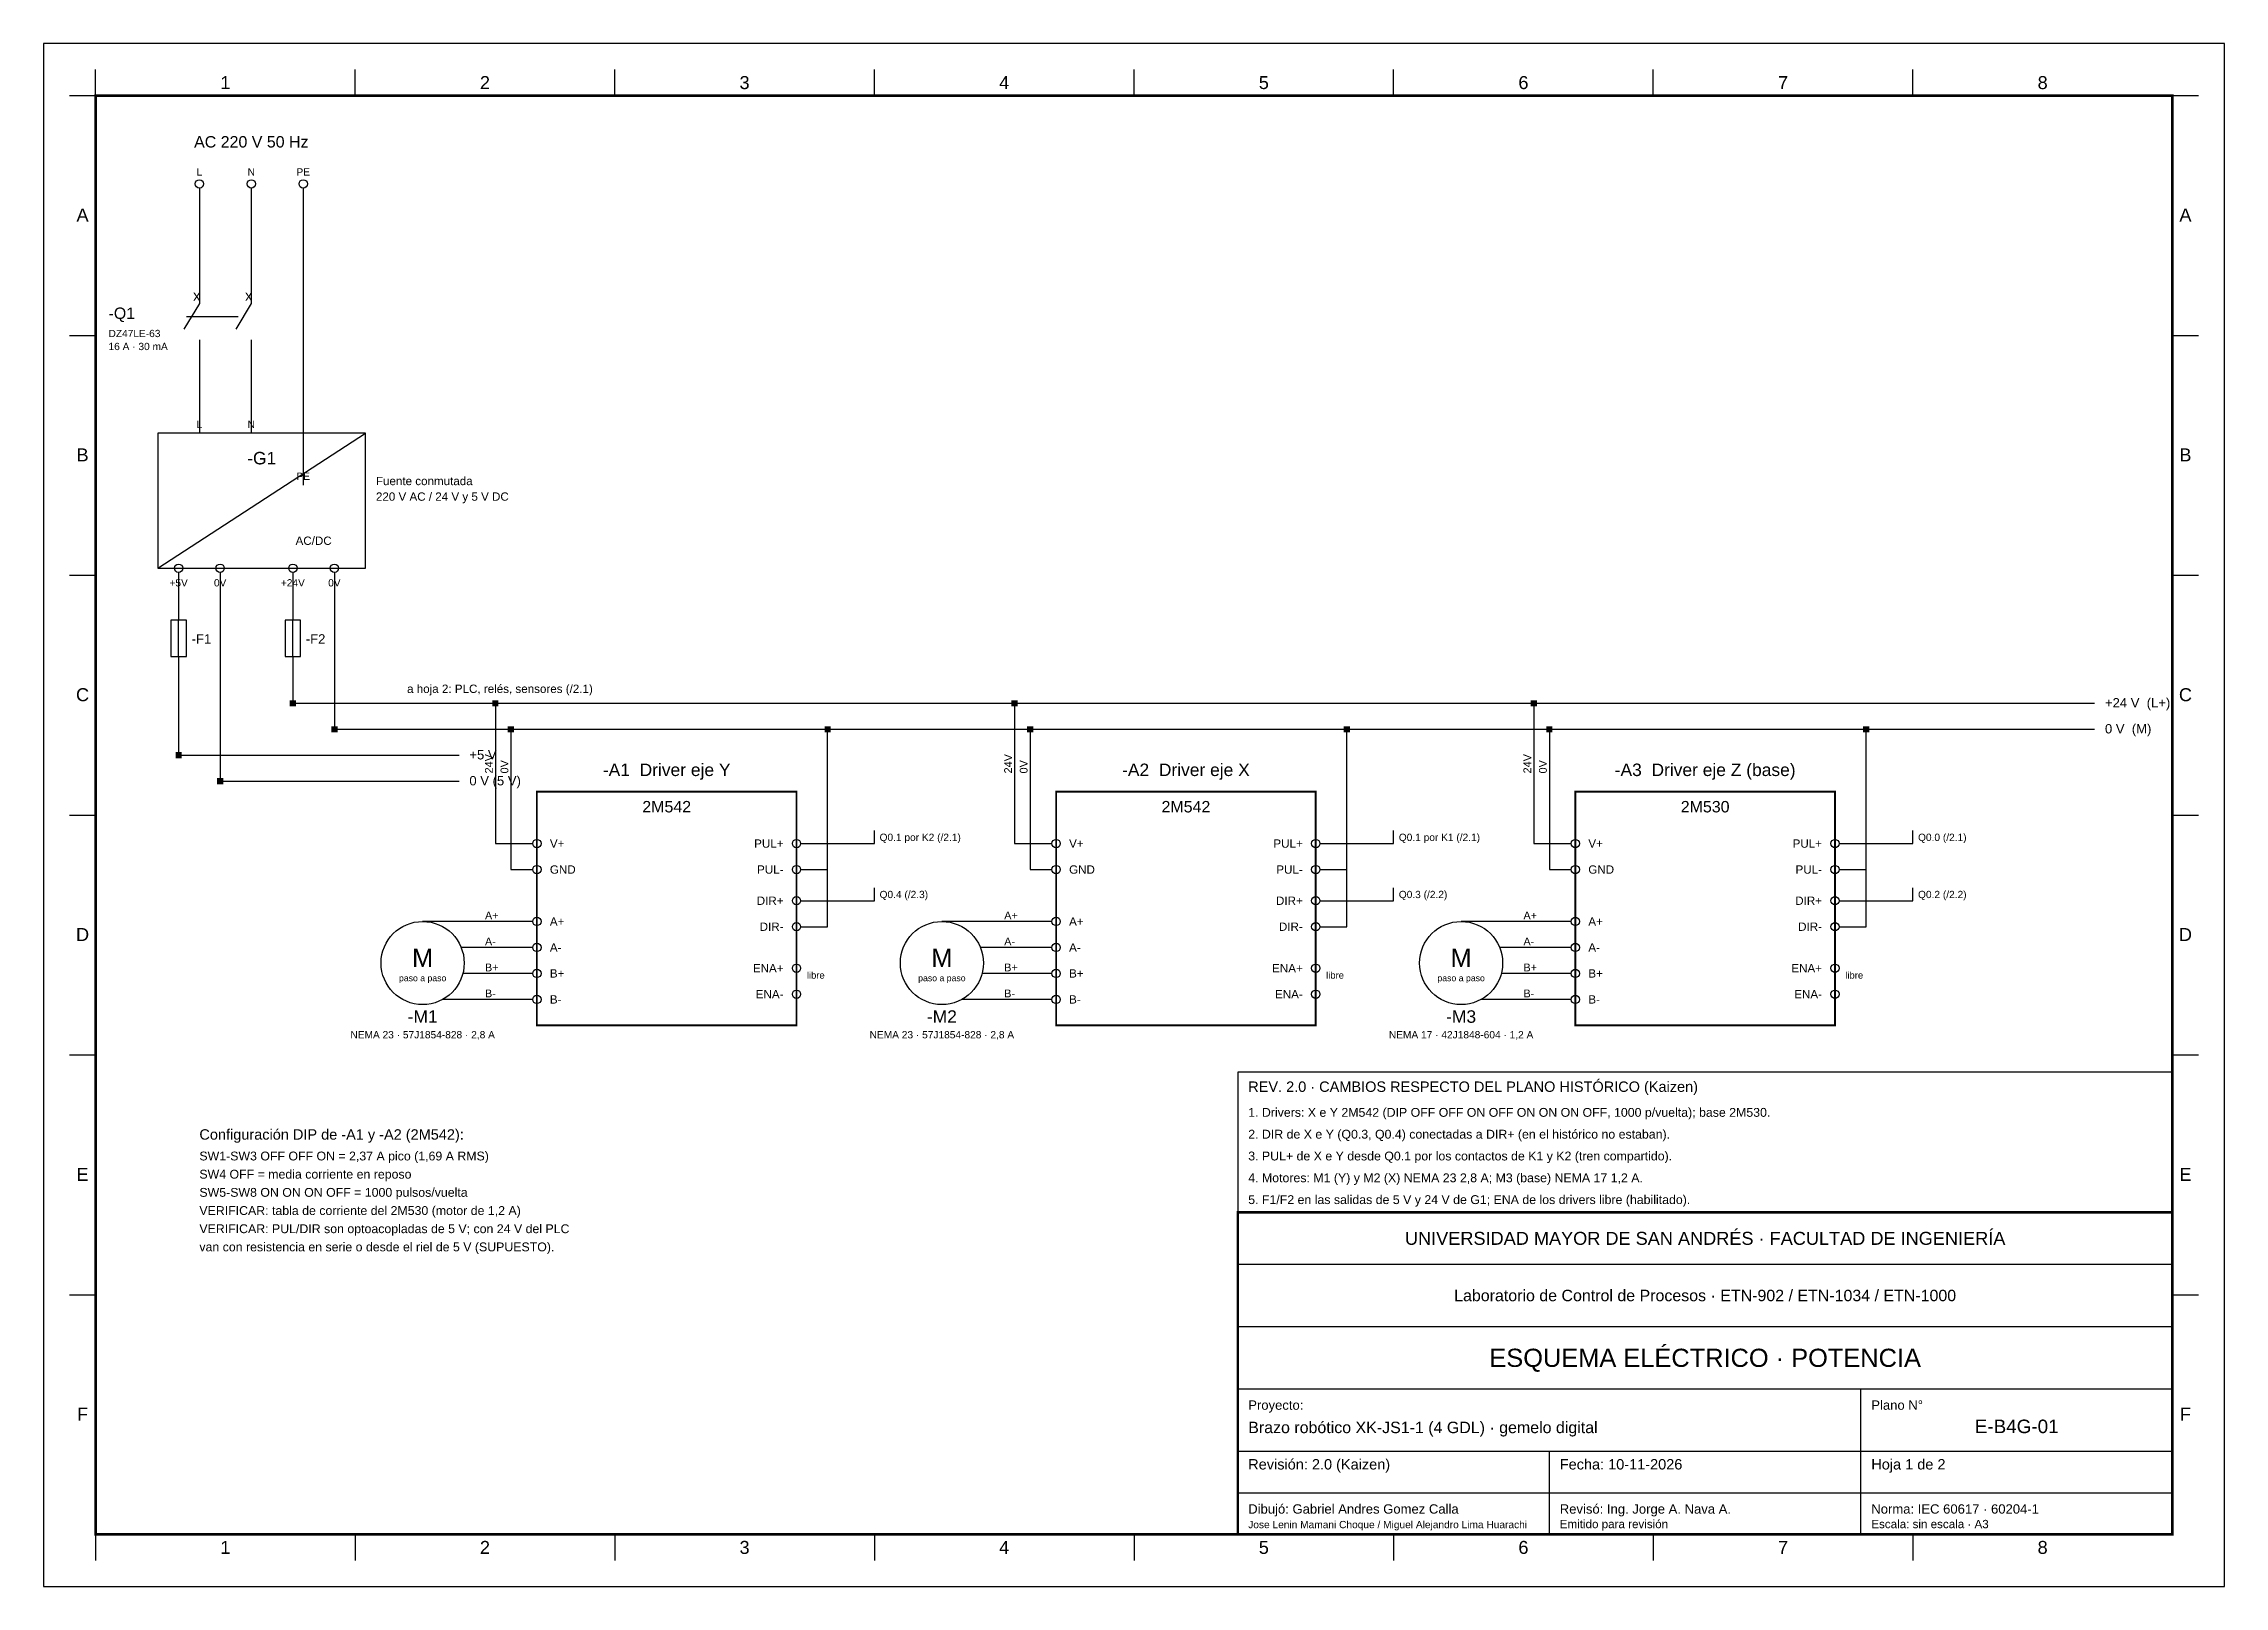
# Model space of a CAD drawing. Header units: millimetres. Extents: x 0 to 870, y 0 to 297.
# Drawn here: x 0 to 420, y 0 to 297 of the extents above; entities that cross this region are included whole.
import ezdxf
from ezdxf.enums import TextEntityAlignment as Align

# ---------------------------------------------------------------- set-up
doc = ezdxf.new("R2010")
doc.units = ezdxf.units.MM
for name, color, linetype in [('BORNES', 8, 'CONTINUOUS'), ('CAJETIN', 7, 'CONTINUOUS'), ('CC0V', 5, 'CONTINUOUS'), ('CC24', 1, 'CONTINUOUS'), ('CC5', 6, 'CONTINUOUS'), ('MANDO', 3, 'CONTINUOUS'), ('MARCO', 7, 'CONTINUOUS'), ('NOTAS', 7, 'CONTINUOUS'), ('NUMEROS_CABLE', 3, 'CONTINUOUS'), ('POTENCIA', 1, 'CONTINUOUS'), ('REFERENCIAS', 6, 'CONTINUOUS'), ('REVISION', 1, 'CONTINUOUS'), ('SIMBOLOS', 7, 'CONTINUOUS'), ('TAGS', 2, 'CONTINUOUS'), ('TEXTO', 7, 'CONTINUOUS')]:
    doc.layers.add(name, color=color, linetype=linetype)
doc.styles.add('NORMAL', font='arial.ttf', dxfattribs={"width": 0.9})

msp = doc.modelspace()

# ---------------------------------------------------------------- texts
at = {"layer": 'BORNES', "style": 'NORMAL'}
for s, p in [('L', (30, 271.6)), ('N', (40, 271.6)), ('PE', (50, 271.6)), ('L', (30, 223)), ('N', (40, 223)), ('PE', (50, 213)), ('+5V', (26, 192.5)), ('0V', (34, 192.5)), ('+24V', (48, 192.5)), ('0V', (56, 192.5))]:
    msp.add_text(s, height=1.4, dxfattribs=at).set_placement(p, align=Align.CENTER)
for s, p in [('V+', (97.5, 142.2)), ('V+', (197.5, 142.2)), ('V+', (297.5, 142.2)), ('GND', (97.5, 137.2)), ('GND', (197.5, 137.2)), ('GND', (297.5, 137.2)), ('A+', (97.5, 127.2)), ('A+', (197.5, 127.2)), ('A+', (297.5, 127.2)), ('A-', (97.5, 122.2)), ('A-', (197.5, 122.2)), ('A-', (297.5, 122.2)), ('B+', (97.5, 117.2)), ('B+', (197.5, 117.2)), ('B+', (297.5, 117.2)), ('B-', (97.5, 112.2)), ('B-', (197.5, 112.2)), ('B-', (297.5, 112.2))]:
    msp.add_text(s, height=1.6, dxfattribs=at).set_placement(p)
for s, p in [('PUL+', (142.5, 142.2)), ('PUL+', (242.5, 142.2)), ('PUL+', (342.5, 142.2)), ('PUL-', (142.5, 137.2)), ('PUL-', (242.5, 137.2)), ('PUL-', (342.5, 137.2)), ('DIR+', (142.5, 131.2)), ('DIR+', (242.5, 131.2)), ('DIR+', (342.5, 131.2)), ('DIR-', (142.5, 126.2)), ('DIR-', (242.5, 126.2)), ('DIR-', (342.5, 126.2)), ('ENA+', (142.5, 118.2)), ('ENA+', (242.5, 118.2)), ('ENA+', (342.5, 118.2)), ('ENA-', (142.5, 113.2)), ('ENA-', (242.5, 113.2)), ('ENA-', (342.5, 113.2))]:
    msp.add_text(s, height=1.6, dxfattribs=at).set_placement(p, align=Align.RIGHT)
at = {"layer": 'CAJETIN', "style": 'NORMAL'}
for s, height, p in [('UNIVERSIDAD MAYOR DE SAN ANDRÉS · FACULTAD DE INGENIERÍA', 2.5, (320, 67)), ('Laboratorio de Control de Procesos · ETN-902 / ETN-1034 / ETN-1000', 2.2, (320, 56)), ('ESQUEMA ELÉCTRICO · POTENCIA', 3.5, (320, 44))]:
    msp.add_text(s, height=height, dxfattribs=at).set_placement(p, align=Align.MIDDLE_CENTER)
for s, height, p in [('Proyecto:', 1.8, (232, 34)), ('Plano N°', 1.8, (352, 34)), ('Brazo robótico XK-JS1-1 (4 GDL) · gemelo digital', 2.2, (232, 29.5)), ('Revisión: 2.0 (Kaizen)', 2, (232, 22.5)), ('Fecha: 10-11-2026', 2, (292, 22.5)), ('Hoja 1 de 2', 2, (352, 22.5)), ('Jose Lenin Mamani Choque / Miguel Alejandro Lima Huarachi', 1.4, (232, 11.2)), ('Dibujó: Gabriel Andres Gomez Calla', 1.8, (232, 14)), ('Emitido para revisión', 1.6, (292, 11.2)), ('Revisó: Ing. Jorge A. Nava A.', 1.8, (292, 14)), ('Escala: sin escala · A3', 1.6, (352, 11.2)), ('Norma: IEC 60617 · 60204-1', 1.8, (352, 14))]:
    msp.add_text(s, height=height, dxfattribs=at).set_placement(p)
msp.add_text('E-B4G-01', height=2.6, dxfattribs=at).set_placement((380, 29.5), align=Align.CENTER)
at = {"layer": 'MARCO', "style": 'NORMAL'}
for s, p in [('1', (35, 289.5)), ('2', (85, 289.5)), ('3', (135, 289.5)), ('4', (185, 289.5)), ('5', (235, 289.5)), ('6', (285, 289.5)), ('7', (335, 289.5)), ('8', (385, 289.5)), ('A', (7.5, 264)), ('A', (412.5, 264)), ('B', (7.5, 217.83)), ('B', (412.5, 217.83)), ('C', (7.5, 171.66)), ('C', (412.5, 171.66)), ('D', (7.5, 125.49)), ('D', (412.5, 125.49)), ('E', (7.5, 79.32)), ('E', (412.5, 79.32)), ('F', (7.5, 33.15)), ('F', (412.5, 33.15)), ('1', (35, 7.5)), ('2', (85, 7.5)), ('3', (135, 7.5)), ('4', (185, 7.5)), ('5', (235, 7.5)), ('6', (285, 7.5)), ('7', (335, 7.5)), ('8', (385, 7.5))]:
    msp.add_text(s, height=2.5, dxfattribs=at).set_placement(p, align=Align.MIDDLE_CENTER)
at = {"layer": 'NOTAS', "style": 'NORMAL'}
for s, height, p in [('Configuración DIP de -A1 y -A2 (2M542):', 2, (30, 86)), ('SW1-SW3 OFF OFF ON = 2,37 A pico (1,69 A RMS)', 1.7, (30, 82)), ('SW4 OFF = media corriente en reposo', 1.7, (30, 78.5)), ('SW5-SW8 ON ON ON OFF = 1000 pulsos/vuelta', 1.7, (30, 75)), ('VERIFICAR: tabla de corriente del 2M530 (motor de 1,2 A)', 1.7, (30, 71.5)), ('VERIFICAR: PUL/DIR son optoacopladas de 5 V; con 24 V del PLC', 1.7, (30, 68)), ('van con resistencia en serie o desde el riel de 5 V (SUPUESTO).', 1.7, (30, 64.5))]:
    msp.add_text(s, height=height, dxfattribs=at).set_placement(p)
at = {"layer": 'NUMEROS_CABLE', "style": 'NORMAL'}
for s, p in [('24V', (86.5, 156.5)), ('24V', (186.5, 156.5)), ('24V', (286.5, 156.5)), ('0V', (89.5, 156.5)), ('0V', (189.5, 156.5)), ('0V', (289.5, 156.5))]:
    msp.add_text(s, height=1.5, rotation=90, dxfattribs=at).set_placement(p)
for s, p in [('A+', (85, 128.4)), ('A+', (185, 128.4)), ('A+', (285, 128.4)), ('A-', (85, 123.4)), ('A-', (185, 123.4)), ('A-', (285, 123.4)), ('B+', (85, 118.4)), ('B+', (185, 118.4)), ('B+', (285, 118.4)), ('B-', (85, 113.4)), ('B-', (185, 113.4)), ('B-', (285, 113.4))]:
    msp.add_text(s, height=1.5, dxfattribs=at).set_placement(p)
at = {"layer": 'REFERENCIAS', "style": 'NORMAL'}
for s, height, p in [('a hoja 2: PLC, relés, sensores (/2.1)', 1.6, (70, 172)), ('Q0.1 por K2 (/2.1)', 1.4, (161, 143.5)), ('Q0.1 por K1 (/2.1)', 1.4, (261, 143.5)), ('Q0.0 (/2.1)', 1.4, (361, 143.5)), ('Q0.4 (/2.3)', 1.4, (161, 132.5)), ('Q0.3 (/2.2)', 1.4, (261, 132.5)), ('Q0.2 (/2.2)', 1.4, (361, 132.5))]:
    msp.add_text(s, height=height, dxfattribs=at).set_placement(p)
at = {"layer": 'REVISION', "style": 'NORMAL'}
for s, height, p in [('REV. 2.0 · CAMBIOS RESPECTO DEL PLANO HISTÓRICO (Kaizen)', 2, (232, 95.2)), ('1. Drivers: X e Y 2M542 (DIP OFF OFF ON OFF ON ON ON OFF, 1000 p/vuelta); base 2M530.', 1.7, (232, 90.4)), ('2. DIR de X e Y (Q0.3, Q0.4) conectadas a DIR+ (en el histórico no estaban).', 1.7, (232, 86.2)), ('3. PUL+ de X e Y desde Q0.1 por los contactos de K1 y K2 (tren compartido).', 1.7, (232, 82)), ('4. Motores: M1 (Y) y M2 (X) NEMA 23 2,8 A; M3 (base) NEMA 17 1,2 A.', 1.7, (232, 77.8)), ('5. F1/F2 en las salidas de 5 V y 24 V de G1; ENA de los drivers libre (habilitado).', 1.7, (232, 73.6))]:
    msp.add_text(s, height=height, dxfattribs=at).set_placement(p)
at = {"layer": 'SIMBOLOS', "style": 'NORMAL'}
for p in [(28.8, 247.5), (38.8, 247.5)]:
    msp.add_text('x', height=2, dxfattribs=at).set_placement(p)
at = {"layer": 'TAGS', "style": 'NORMAL'}
for s, height, p in [('-Q1', 2.2, (12.5, 244)), ('-F1', 1.8, (28.5, 181.5)), ('-F2', 1.8, (50.5, 181.5))]:
    msp.add_text(s, height=height, dxfattribs=at).set_placement(p)
for s, p in [('-G1', (42, 216)), ('-A1  Driver eje Y', (120, 156)), ('-A2  Driver eje X', (220, 156)), ('-A3  Driver eje Z (base)', (320, 156)), ('-M1', (73, 108.5)), ('-M2', (173, 108.5)), ('-M3', (273, 108.5))]:
    msp.add_text(s, height=2.4, dxfattribs=at).set_placement(p, align=Align.CENTER)
at = {"layer": 'TEXTO', "style": 'NORMAL'}
for s, height, p in [('AC 220 V 50 Hz', 2.2, (40, 277)), ('AC/DC', 1.6, (52, 200.5)), ('2M542', 2.2, (120, 149)), ('2M542', 2.2, (220, 149)), ('2M530', 2.2, (320, 149)), ('paso a paso', 1.2, (73, 116.5)), ('paso a paso', 1.2, (173, 116.5)), ('paso a paso', 1.2, (273, 116.5)), ('NEMA 23 · 57J1854-828 · 2,8 A', 1.4, (73, 105.5)), ('NEMA 23 · 57J1854-828 · 2,8 A', 1.4, (173, 105.5)), ('NEMA 17 · 42J1848-604 · 1,2 A', 1.4, (273, 105.5))]:
    msp.add_text(s, height=height, dxfattribs=at).set_placement(p, align=Align.CENTER)
for s, height, p in [('16 A · 30 mA', 1.4, (12.5, 238)), ('DZ47LE-63', 1.4, (12.5, 240.5)), ('220 V AC / 24 V y 5 V DC', 1.6, (64, 209)), ('Fuente conmutada', 1.6, (64, 212)), ('+24 V  (L+)', 1.8, (397, 169.2)), ('0 V  (M)', 1.8, (397, 164.2)), ('+5 V', 1.8, (82, 159.2)), ('0 V (5 V)', 1.8, (82, 154.2)), ('libre', 1.3, (147, 117)), ('libre', 1.3, (247, 117)), ('libre', 1.3, (347, 117))]:
    msp.add_text(s, height=height, dxfattribs=at).set_placement(p)
for p in [(73, 121), (173, 121), (273, 121)]:
    msp.add_text('M', height=3.5, dxfattribs=at).set_placement(p, align=Align.MIDDLE_CENTER)

# ---------------------------------------------------------------- linework, layer by layer
at = {"layer": 'BORNES'}
for centre in [(30, 270), (40, 270), (50, 270), (26, 196), (34, 196), (48, 196), (56, 196), (95, 143), (145, 143), (195, 143), (245, 143), (295, 143), (345, 143), (95, 138), (145, 138), (195, 138), (245, 138), (295, 138), (345, 138), (145, 132), (245, 132), (345, 132), (95, 128), (145, 127), (195, 128), (245, 127), (295, 128), (345, 127), (95, 123), (195, 123), (295, 123), (95, 118), (145, 119), (195, 118), (245, 119), (295, 118), (345, 119), (95, 113), (145, 114), (195, 113), (245, 114), (295, 113), (345, 114)]:
    msp.add_circle(centre, 0.8, dxfattribs=at)
at = {"layer": 'CAJETIN'}
for p, q in [((230, 62), (410, 62)), ((230, 50), (410, 50)), ((230, 38), (410, 38)), ((350, 10), (350, 38)), ((230, 26), (410, 26)), ((290, 10), (290, 26)), ((230, 18), (410, 18))]:
    msp.add_line(p, q, dxfattribs=at)
at = {"layer": 'CAJETIN', "const_width": 0.5}
msp.add_lwpolyline([(230, 10), (410, 10), (410, 72), (230, 72)], close=True, dxfattribs=at)
at = {"layer": 'CC0V'}
for p, q in [((34, 195.2), (34, 155)), ((56, 195.2), (56, 165)), ((56, 165), (395, 165)), ((90, 165), (90, 138)), ((151, 127), (151, 165)), ((190, 165), (190, 138)), ((251, 127), (251, 165)), ((290, 165), (290, 138)), ((351, 127), (351, 165)), ((34, 155), (80, 155)), ((90, 138), (94.2, 138)), ((145.8, 138), (151, 138)), ((190, 138), (194.2, 138)), ((245.8, 138), (251, 138)), ((290, 138), (294.2, 138)), ((345.8, 138), (351, 138)), ((145.8, 127), (151, 127)), ((245.8, 127), (251, 127)), ((345.8, 127), (351, 127))]:
    msp.add_line(p, q, dxfattribs=at)
at = {"layer": 'CC24'}
for p, q in [((48, 195.2), (48, 186)), ((48, 179), (48, 170)), ((48, 170), (395, 170)), ((87, 170), (87, 143)), ((187, 170), (187, 143)), ((287, 170), (287, 143)), ((87, 143), (94.2, 143)), ((187, 143), (194.2, 143)), ((287, 143), (294.2, 143))]:
    msp.add_line(p, q, dxfattribs=at)
at = {"layer": 'CC5'}
for p, q in [((26, 195.2), (26, 186)), ((26, 179), (26, 160)), ((26, 160), (80, 160))]:
    msp.add_line(p, q, dxfattribs=at)
at = {"layer": 'MANDO'}
for p, q in [((145.8, 143), (160, 143)), ((160, 143), (160, 145.5)), ((245.8, 143), (260, 143)), ((260, 143), (260, 145.5)), ((345.8, 143), (360, 143)), ((360, 143), (360, 145.5)), ((160, 132), (160, 134.5)), ((260, 132), (260, 134.5)), ((360, 132), (360, 134.5)), ((145.8, 132), (160, 132)), ((245.8, 132), (260, 132)), ((345.8, 132), (360, 132))]:
    msp.add_line(p, q, dxfattribs=at)
at = {"layer": 'MARCO'}
for p, q in [((10, 287), (10, 292)), ((60, 287), (60, 292)), ((110, 287), (110, 292)), ((160, 287), (160, 292)), ((210, 287), (210, 292)), ((260, 287), (260, 292)), ((310, 287), (310, 292)), ((360, 287), (360, 292)), ((5, 287), (10, 287)), ((410, 287), (415, 287)), ((5, 240.83), (10, 240.83)), ((410, 240.83), (415, 240.83)), ((5, 194.66), (10, 194.66)), ((410, 194.66), (415, 194.66)), ((5, 148.49), (10, 148.49)), ((410, 148.49), (415, 148.49)), ((5, 102.32), (10, 102.32)), ((410, 102.32), (415, 102.32)), ((5, 56.15), (10, 56.15)), ((410, 56.15), (415, 56.15)), ((10, 10), (10, 5)), ((60, 10), (60, 5)), ((110, 10), (110, 5)), ((160, 10), (160, 5)), ((210, 10), (210, 5)), ((260, 10), (260, 5)), ((310, 10), (310, 5)), ((360, 10), (360, 5))]:
    msp.add_line(p, q, dxfattribs=at)
msp.add_lwpolyline([(0, 0), (420, 0), (420, 297), (0, 297)], close=True, dxfattribs=at)
at = {"layer": 'MARCO', "const_width": 0.5}
msp.add_lwpolyline([(10, 10), (410, 10), (410, 287), (10, 287)], close=True, dxfattribs=at)
at = {"layer": 'POTENCIA'}
for p, q in [((30, 269.2), (30, 250)), ((40, 269.2), (40, 250)), ((50, 269.2), (50, 212)), ((30, 236), (30, 222)), ((40, 236), (40, 222)), ((94.2, 128), (73, 128)), ((194.2, 128), (173, 128)), ((294.2, 128), (273, 128)), ((94.2, 123), (80.42, 123)), ((194.2, 123), (180.42, 123)), ((294.2, 123), (280.42, 123)), ((94.2, 118), (80.75, 118)), ((194.2, 118), (180.75, 118)), ((294.2, 118), (280.75, 118)), ((94.2, 113), (76.87, 113)), ((194.2, 113), (176.87, 113)), ((294.2, 113), (276.87, 113))]:
    msp.add_line(p, q, dxfattribs=at)
at = {"layer": 'REVISION'}
msp.add_lwpolyline([(230, 72), (410, 72), (410, 99), (230, 99)], close=True, dxfattribs=at)
at = {"layer": 'SIMBOLOS'}
for p, q in [((30, 250), (30, 247)), ((40, 250), (40, 247)), ((30, 247), (27, 242)), ((27.5, 244.5), (37.5, 244.5)), ((40, 247), (37, 242)), ((30, 240), (30, 236)), ((40, 240), (40, 236)), ((22, 196), (62, 222)), ((26, 179), (26, 186)), ((48, 179), (48, 186))]:
    msp.add_line(p, q, dxfattribs=at)
for points in [[(22, 196), (62, 196), (62, 222), (22, 222)], [(24.5, 179), (27.5, 179), (27.5, 186), (24.5, 186)], [(46.5, 179), (49.5, 179), (49.5, 186), (46.5, 186)]]:
    msp.add_lwpolyline(points, close=True, dxfattribs=at)
at = {"layer": 'SIMBOLOS', "const_width": 0.35}
for points in [[(95, 108), (145, 108), (145, 153), (95, 153)], [(195, 108), (245, 108), (245, 153), (195, 153)], [(295, 108), (345, 108), (345, 153), (295, 153)]]:
    msp.add_lwpolyline(points, close=True, dxfattribs=at)
at = {"layer": 'SIMBOLOS'}
for centre in [(73, 120), (173, 120), (273, 120)]:
    msp.add_circle(centre, 8, dxfattribs=at)
for points in [[(47.4, 169.4), (48.6, 169.4), (47.4, 170.6), (48.6, 170.6)], [(86.4, 169.4), (87.6, 169.4), (86.4, 170.6), (87.6, 170.6)], [(186.4, 169.4), (187.6, 169.4), (186.4, 170.6), (187.6, 170.6)], [(286.4, 169.4), (287.6, 169.4), (286.4, 170.6), (287.6, 170.6)], [(55.4, 164.4), (56.6, 164.4), (55.4, 165.6), (56.6, 165.6)], [(89.4, 164.4), (90.6, 164.4), (89.4, 165.6), (90.6, 165.6)], [(150.4, 164.4), (151.6, 164.4), (150.4, 165.6), (151.6, 165.6)], [(189.4, 164.4), (190.6, 164.4), (189.4, 165.6), (190.6, 165.6)], [(250.4, 164.4), (251.6, 164.4), (250.4, 165.6), (251.6, 165.6)], [(289.4, 164.4), (290.6, 164.4), (289.4, 165.6), (290.6, 165.6)], [(350.4, 164.4), (351.6, 164.4), (350.4, 165.6), (351.6, 165.6)], [(25.4, 159.4), (26.6, 159.4), (25.4, 160.6), (26.6, 160.6)], [(33.4, 154.4), (34.6, 154.4), (33.4, 155.6), (34.6, 155.6)]]:
    msp.add_solid(points, dxfattribs=at)

msp.set_redraw_order([(e.dxf.handle, doc.entitydb.next_handle()) for e in msp.query("TEXT MTEXT ATTDEF DIMENSION ARC_DIMENSION")])  # texts and dimensions are drawn at this point

doc.saveas('drawing.dxf')
